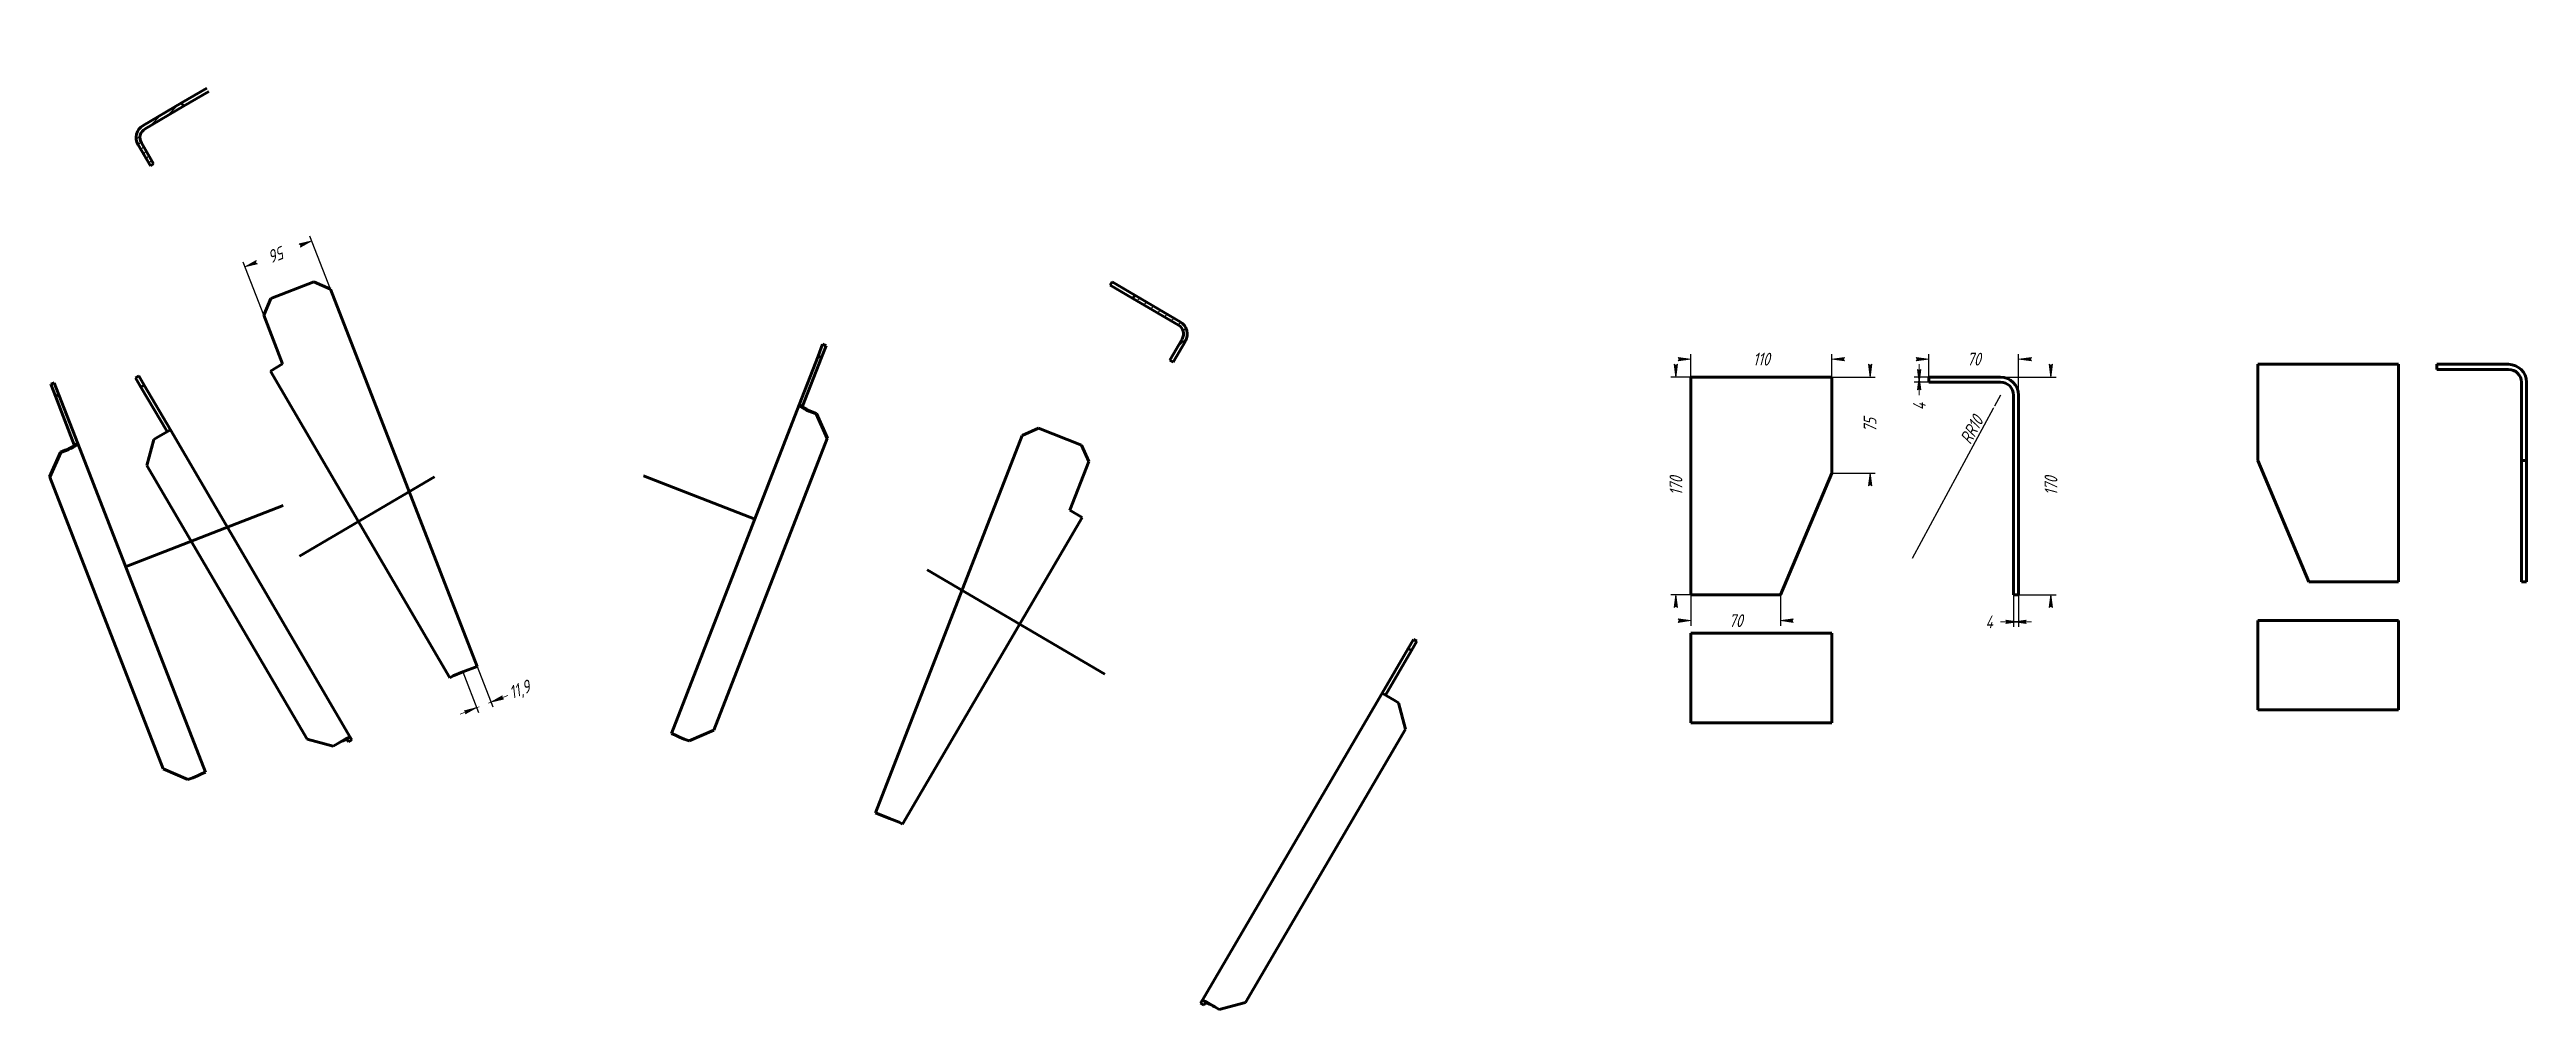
# Model space of a CAD drawing. Header units: millimetres. Extents: x 0 to 3488, y -472 to 367.
# Drawn here: x 2521 to 3488, y -8 to 367 of the extents above; entities that cross this region are included whole.
import ezdxf

# ---------------------------------------------------------------- set-up
doc = ezdxf.new("R2010")
doc.units = ezdxf.units.MM
doc.linetypes.add('K5LT_BASIC', pattern=[0])
doc.linetypes.add('K5LT_THIN', pattern=[0])
doc.layers.add('Системный слой', color=7, linetype='Continuous')
doc.layers.add('Системный слой (1)', color=7, linetype='Continuous', true_color=0x909090)
doc.styles.add('KDIMTEXTSTYLE', font='GOST_AU.SHX', dxfattribs={"width": 0.96, "oblique": 15, "height": 5})
doc.dimstyles.new('KDIMSTYLE (0.50)', dxfattribs={"dimtxt": 5, "dimasz": 1, "dimexe": 2, "dimexo": 0, "dimgap": 1, "dimtad": 1, "dimlfac": 2, "dimtxsty": 'KDIMTEXTSTYLE', "dimsah": 1, "dimcen": 0, "dimdle": 1, "dimadec": 0, "dimazin": 0, "dimtfac": 0.667, "dimtmove": 0, "dimatfit": 3, "dimfxl": 1, "dimtvp": 1, "dimtolj": 1, "dimtzin": 0, "dimarcsym": 0})

msp = doc.modelspace()

# ---------------------------------------------------------------- blocks, each defined once
blk = doc.blocks.new('KDIMARROW_02')
at = {"layer": 'Системный слой'}
blk.add_hatch(color=0, dxfattribs=at).paths.add_polyline_path([(4.5, 0), (5, 0.66), (0, 0), (5, -0.66)])
at = {"layer": 'Системный слой', "color": 0, "linetype": 'K5LT_THIN', "lineweight": 18}
for p, q in [((5, 0.66), (0, 0)), ((0, 0), (5, -0.66)), ((0, 0), (7, 0)), ((4.5, 0), (5, 0.66)), ((5, -0.66), (4.5, 0))]:
    blk.add_line(p, q, dxfattribs=at)
at = {"layer": 'Системный слой (1)', "color": 0, "linetype": 'K5LT_THIN', "lineweight": 18}
blk.add_line((0, 0), (-1, 0), dxfattribs=at)
blk = doc.blocks.new('KDIMARROW_01')
at = {"layer": 'Системный слой'}
blk.add_hatch(color=0, dxfattribs=at).paths.add_polyline_path([(-5, -0.66), (0, 0), (-5, 0.66), (-4.5, 0)])
at = {"layer": 'Системный слой', "color": 0, "linetype": 'K5LT_THIN', "lineweight": 18}
for p, q in [((-4.5, 0), (-5, 0.66)), ((-5, 0.66), (0, 0)), ((0, 0), (-5, -0.66)), ((-5, -0.66), (-4.5, 0))]:
    blk.add_line(p, q, dxfattribs=at)
at = {"layer": 'Системный слой (1)', "color": 0, "linetype": 'K5LT_THIN', "lineweight": 18}
blk.add_line((0, 0), (-1, 0), dxfattribs=at)

# ---------------------------------------------------------------- dimensions: what is measured, and where the dimension line sits
at = {"layer": 'Системный слой (1)', "color": 7}
for base, p1, p2, angle, location, override in [((2596.9366, 281.6414), (2630.3762, 272.9065), (2604.2801, 262.758), 201.2505055, (2609.9846, 286.7157), {"dimexo": 0, "dimpost": '\\H5.0;\\W0.965;\\Q15;<>', "dimblk1": 'KDIMARROW_01', "dimblk2": 'KDIMARROW_01', "dimse1": 0, "dimse2": 0, "dimclrt": 7, "dimtolj": 1}), ((3251.1107, 238.5708), (3254.8963, 236.5708), (3254.8963, 238.5708), 90, (3251.1107, 227.0733), {"dimexo": 0, "dimpost": '\\H5.0;\\W0.965;\\Q15;<>', "dimblk1": 'KDIMARROW_02', "dimblk2": 'KDIMARROW_02', "dimse1": 0, "dimse2": 0, "dimclrt": 7, "dimtolj": 1}), ((3156.0435, 153.5708), (3161.8963, 238.5708), (3161.8963, 153.5708), 90, (3156.0435, 196.0708), {"dimexo": 0, "dimpost": '\\H5.0;\\W0.965;\\Q15;<>', "dimblk1": 'KDIMARROW_01', "dimblk2": 'KDIMARROW_01', "dimse1": 0, "dimse2": 0, "dimclrt": 7, "dimtolj": 1}), ((3231.8963, 201.0708), (3216.8963, 238.5708), (3216.8963, 201.0708), 90, (3231.8963, 219.8208), {"dimexo": 0, "dimpost": '\\H5.0;\\W0.965;\\Q15;<>', "dimblk1": 'KDIMARROW_01', "dimblk2": 'KDIMARROW_01', "dimse1": 0, "dimse2": 0, "dimclrt": 7, "dimtolj": 1}), ((3302.5652, 153.5708), (3282.8963, 238.5708), (3289.8963, 153.5708), 90, (3302.5652, 196.0708), {"dimexo": 0, "dimpost": '\\H5.0;\\W0.965;\\Q15;<>', "dimblk1": 'KDIMARROW_01', "dimblk2": 'KDIMARROW_01', "dimse1": 0, "dimse2": 0, "dimclrt": 7, "dimtolj": 1}), ((2693.0877, 111.6485), (2682.1306, 123.4103), (2687.6751, 125.5665), 21.2505055, (2704.4027, 116.0488), {"dimexo": 0, "dimpost": '\\H5.0;\\W0.965;\\Q15;<>', "dimblk1": 'KDIMARROW_02', "dimblk2": 'KDIMARROW_02', "dimse1": 0, "dimse2": 0, "dimclrt": 7, "dimtolj": 1})]:
    msp.add_linear_dim(base=base, p1=p1, p2=p2, angle=angle, location=location, dimstyle='KDIMSTYLE (0.50)', override=override, dxfattribs=at).render()
for base, p1, p2, location, override in [((3161.8963, 245.5872), (3216.8963, 238.5708), (3161.8963, 238.5708), (3189.3963, 245.5872), {"dimexo": 0, "dimpost": '\\H5.0;\\W0.965;\\Q15;<>', "dimblk1": 'KDIMARROW_01', "dimblk2": 'KDIMARROW_01', "dimse1": 0, "dimse2": 0, "dimclrt": 7, "dimtolj": 1}), ((3254.8963, 245.5872), (3289.8963, 231.5708), (3254.8963, 238.5708), (3272.3963, 245.5872), {"dimexo": 0, "dimpost": '\\H5.0;\\W0.965;\\Q15;<>', "dimblk1": 'KDIMARROW_01', "dimblk2": 'KDIMARROW_01', "dimse1": 0, "dimse2": 0, "dimclrt": 7, "dimtolj": 1}), ((3161.8963, 143.4599), (3196.8963, 153.5708), (3161.8963, 153.5708), (3179.3963, 143.4599), {"dimexo": 0, "dimpost": '\\H5.0;\\W0.965;\\Q15;<>', "dimblk1": 'KDIMARROW_01', "dimblk2": 'KDIMARROW_01', "dimse1": 0, "dimse2": 0, "dimclrt": 7, "dimtolj": 1}), ((3289.8963, 142.9903), (3287.8963, 153.5708), (3289.8963, 153.5708), (3278.3988, 142.9903), {"dimexo": 0, "dimpost": '\\H5.0;\\W0.965;\\Q15;<>', "dimblk1": 'KDIMARROW_02', "dimblk2": 'KDIMARROW_02', "dimse1": 0, "dimse2": 0, "dimclrt": 7, "dimtolj": 1})]:
    msp.add_linear_dim(base=base, p1=p1, p2=p2, location=location, dimstyle='KDIMSTYLE (0.50)', override=override, dxfattribs=at).render()
msp.add_radius_dim(center=(3282.8963, 231.5708), radius=5, location=(3274.6397, 216.3208), dimstyle='KDIMSTYLE (0.50)', override={"dimpost": '\\H5.0;\\W0.965;\\Q15;R<>', "dimblk2": 'KDIMARROW_01', "dimclrt": 7, "dimtolj": 1}, dxfattribs=at).render()

# ---------------------------------------------------------------- hatches: boundary and pattern name
at = {"layer": 'Системный слой (1)'}
h = msp.add_hatch(dxfattribs=at)
h.set_pattern_fill('', angle=45, style=0, pattern_type=0)
h.set_pattern_definition([(45, (0, 0), (-1.4142136, 1.4142136), [])])
h.paths.add_polyline_path([(2572.9819, 344.354), (2572.224, 345.6485), (2557.1657, 336.8313), (2555.5968, 335.4534), (2554.6546, 333.59), (2554.4749, 331.5097), (2555.0836, 329.5123), (2555.1985, 329.306), (2559.9987, 321.108), (2561.2932, 321.8659), (2556.4929, 330.0639), (2555.958, 331.7592), (2556.2105, 333.5188), (2557.2005, 334.9953), (2557.9236, 335.5369)])
h = msp.add_hatch(dxfattribs=at)
h.set_pattern_fill('', angle=45, style=0, pattern_type=0)
h.set_pattern_definition([(45, (0, 0), (-2.1213203, 2.1213203), [])])
h.paths.add_polyline_path([(2944.6075, 270.6179), (2943.8496, 269.3235), (2961.6445, 258.904), (2962.9406, 257.6874), (2963.5815, 256.0293), (2963.4407, 254.2573), (2963.0751, 253.4311), (2958.2749, 245.233), (2959.5694, 244.4751), (2964.3696, 252.6731), (2965.0634, 254.6426), (2964.9732, 256.7287), (2964.1118, 258.6308), (2962.6036, 260.0748), (2962.4024, 260.1984)])

# ---------------------------------------------------------------- linework, layer by layer
at = {"layer": 'Системный слой (1)', "color": 5, "linetype": 'K5LT_BASIC', "lineweight": 60, "true_color": 0x0000ff}
for p, q in [((2582.1126, 351.4386), (2572.224, 345.6485)), ((2582.8706, 350.1442), (2572.9819, 344.354)), ((2557.1657, 336.8313), (2572.224, 345.6485)), ((2557.9236, 335.5369), (2572.9819, 344.354)), ((2572.9819, 344.354), (2572.224, 345.6485)), ((2559.9987, 321.108), (2555.1985, 329.306)), ((2561.2932, 321.8659), (2556.4929, 330.0639)), ((2561.2932, 321.8659), (2559.9987, 321.108)), ((2607.1279, 269.2303), (2623.904, 275.7543)), ((2623.904, 275.7543), (2630.3762, 272.9065)), ((2630.3762, 272.9065), (2687.6751, 125.5665)), ((2934.9993, 274.5057), (2935.7572, 275.8001)), ((2934.9993, 274.5057), (2943.8496, 269.3235)), ((2935.7572, 275.8001), (2944.6075, 270.6179)), ((2604.2801, 262.758), (2607.1279, 269.2303)), ((2611.6806, 243.7282), (2604.2801, 262.758)), ((2944.6075, 270.6179), (2943.8496, 269.3235)), ((2943.8496, 269.3235), (2961.6445, 258.904)), ((2944.6075, 270.6179), (2962.4024, 260.1984)), ((2963.0751, 253.4311), (2958.2749, 245.233)), ((2964.3696, 252.6731), (2959.5694, 244.4751)), ((2611.6806, 243.7282), (2606.9344, 240.9491)), ((2813.4565, 227.7104), (2820.8569, 246.7403)), ((2814.8545, 227.1667), (2822.255, 246.1966)), ((2820.8569, 246.7403), (2822.6692, 251.4003)), ((2822.255, 246.1966), (2820.8569, 246.7403)), ((2822.255, 246.1966), (2824.0672, 250.8566)), ((2824.0672, 250.8566), (2822.6692, 251.4003)), ((2959.5694, 244.4751), (2958.2749, 245.233)), ((3383.3369, 243.5708), (3383.3369, 236.5708)), ((3383.3369, 243.5708), (3438.3369, 243.5708)), ((3438.3369, 243.5708), (3438.3369, 236.5708)), ((3453.3369, 241.5708), (3453.3369, 243.5708)), ((3453.3369, 243.5708), (3481.3369, 243.5708)), ((2521.0677, 235.7624), (2522.4657, 236.3061)), ((2522.8799, 231.1024), (2521.0677, 235.7624)), ((2524.2779, 231.646), (2522.4657, 236.3061)), ((2554.2347, 238.2596), (2555.5291, 239.0175)), ((2556.3297, 234.6815), (2554.2347, 238.2596)), ((2557.6242, 235.4394), (2555.5291, 239.0175)), ((2556.3297, 234.6815), (2557.6242, 235.4394)), ((2566.5169, 217.2834), (2556.3297, 234.6815)), ((2567.8114, 218.0413), (2557.6242, 235.4394)), ((2606.9344, 240.9491), (2677.0606, 121.1841)), ((3161.8963, 238.5708), (3161.8963, 231.5708)), ((3216.8963, 238.5708), (3161.8963, 238.5708)), ((3216.8963, 238.5708), (3216.8963, 231.5708)), ((3254.8963, 238.5708), (3282.8963, 238.5708)), ((3254.8963, 236.5708), (3254.8963, 238.5708)), ((3282.8963, 236.5708), (3254.8963, 236.5708)), ((3383.3369, 236.5708), (3383.3369, 206.0708)), ((3438.3369, 236.5708), (3438.3369, 158.5708)), ((3481.3369, 241.5708), (3453.3369, 241.5708)), ((3486.3369, 206.0708), (3486.3369, 236.5708)), ((3488.3369, 236.5708), (3488.3369, 206.0708)), ((2522.8799, 231.1024), (2524.2779, 231.646)), ((2530.2804, 212.0725), (2522.8799, 231.1024)), ((2531.6784, 212.6162), (2524.2779, 231.646)), ((2813.4565, 227.7104), (2763.5581, 99.4003)), ((2814.8545, 227.1667), (2813.4565, 227.7104)), ((2820.1312, 224.1813), (2818.2672, 224.9062)), ((2820.2172, 224.4024), (2818.3532, 225.1273)), ((2820.1312, 224.1813), (2820.2172, 224.4024)), ((2824.4371, 214.5609), (2820.1312, 224.1813)), ((2824.5231, 214.782), (2820.2172, 224.4024)), ((3161.8963, 231.5708), (3161.8963, 153.5708)), ((3216.8963, 231.5708), (3216.8963, 201.0708)), ((3287.8963, 153.5708), (3287.8963, 231.5708)), ((3289.8963, 231.5708), (3289.8963, 153.5708)), ((2558.6567, 203.9899), (2561.3392, 214.2516)), ((2561.3392, 214.2516), (2563.0651, 215.2622)), ((2567.8114, 218.0413), (2563.0651, 215.2622)), ((2567.8114, 218.0413), (2638.2614, 97.7235)), ((2780.1363, 100.6445), (2824.4371, 214.5609)), ((2824.4371, 214.5609), (2824.5231, 214.782)), ((2900.5867, 215.7342), (2843.2878, 68.3943)), ((2907.0589, 218.582), (2900.5867, 215.7342)), ((2923.835, 212.058), (2907.0589, 218.582)), ((2520.6117, 199.6878), (2524.9176, 209.3082)), ((2520.6977, 199.4667), (2525.0036, 209.0871)), ((2524.9176, 209.3082), (2526.7817, 210.0331)), ((2525.0036, 209.0871), (2524.9176, 209.3082)), ((2525.0036, 209.0871), (2526.8676, 209.812)), ((2530.2804, 212.0725), (2531.6784, 212.6162)), ((2531.6784, 212.6162), (2581.5768, 84.3061)), ((2621.2037, 97.1692), (2558.6567, 203.9899)), ((2919.2823, 186.5559), (2926.6828, 205.5858)), ((2926.6828, 205.5858), (2923.835, 212.058)), ((3403.3369, 158.5708), (3383.3369, 206.0708)), ((3486.3369, 206.0708), (3488.3369, 206.0708)), ((3486.3369, 158.5708), (3486.3369, 206.0708)), ((3488.3369, 158.5708), (3488.3369, 206.0708)), ((2520.6977, 199.4667), (2520.6117, 199.6878)), ((2564.9985, 85.5503), (2520.6977, 199.4667)), ((2671.0358, 199.5713), (2618.2663, 168.6731)), ((2796.52, 182.9873), (2752.7158, 200.0223)), ((3196.8963, 153.5708), (3216.8963, 201.0708)), ((2549.8469, 164.3076), (2611.8252, 188.4103)), ((2919.2823, 186.5559), (2924.0285, 183.7768)), ((2924.0285, 183.7768), (2853.9023, 64.0119)), ((2863.475, 163.2648), (2932.9059, 122.6107)), ((3403.3369, 158.5708), (3438.3369, 158.5708)), ((3488.3369, 158.5708), (3486.3369, 158.5708)), ((3196.8963, 153.5708), (3161.8963, 153.5708)), ((3289.8963, 153.5708), (3287.8963, 153.5708)), ((3051.3949, 132.5627), (3053.49, 136.1408)), ((3054.7844, 135.3829), (3053.49, 136.1408)), ((3216.8963, 138.5708), (3161.8963, 138.5708)), ((3161.8963, 138.5708), (3161.8963, 110.5708)), ((3216.8963, 138.5708), (3216.8963, 110.5708)), ((3383.3369, 143.5708), (3438.3369, 143.5708)), ((3383.3369, 143.5708), (3383.3369, 115.5708)), ((3438.3369, 143.5708), (3438.3369, 115.5708)), ((3041.2077, 115.1646), (3051.3949, 132.5627)), ((3042.5022, 114.4067), (3052.6894, 131.8048)), ((3052.6894, 131.8048), (3051.3949, 132.5627)), ((3052.6894, 131.8048), (3054.7844, 135.3829)), ((2678.3551, 121.9421), (2677.0606, 121.1841)), ((2678.3551, 121.9421), (2682.1306, 123.4103)), ((2687.6751, 125.5665), (2682.1306, 123.4103)), ((3041.2077, 115.1646), (2970.7577, -5.1532)), ((3041.2077, 115.1646), (3045.954, 112.3855)), ((3047.6799, 111.3749), (3045.954, 112.3855)), ((3050.3624, 101.1132), (3047.6799, 111.3749)), ((3161.8963, 110.5708), (3161.8963, 103.5708)), ((3216.8963, 110.5708), (3216.8963, 103.5708)), ((3383.3369, 115.5708), (3383.3369, 108.5708)), ((3383.3369, 108.5708), (3438.3369, 108.5708)), ((3438.3369, 115.5708), (3438.3369, 108.5708)), ((2631.4655, 94.4867), (2621.2037, 97.1692)), ((2636.449, 97.4047), (2633.1914, 95.4973)), ((2637.4423, 96.1536), (2636.9669, 96.9655)), ((2637.4423, 96.1536), (2638.7368, 96.9115)), ((2638.7368, 96.9115), (2638.2614, 97.7235)), ((2765.1659, 98.775), (2763.5581, 99.4003)), ((2768.5981, 97.1857), (2770.4621, 96.4608)), ((2770.4621, 96.4608), (2780.1363, 100.6445)), ((2987.8154, -5.7075), (3050.3624, 101.1132)), ((3216.8963, 103.5708), (3161.8963, 103.5708)), ((2633.1914, 95.4973), (2631.4655, 94.4867)), ((2574.6727, 81.3666), (2564.9985, 85.5503)), ((2576.5367, 82.0915), (2574.6727, 81.3666)), ((2579.969, 83.6808), (2581.5768, 84.3061)), ((2843.2878, 68.3943), (2848.8323, 66.2381)), ((2852.6078, 64.7698), (2848.8323, 66.2381)), ((2852.6078, 64.7698), (2853.9023, 64.0119)), ((2970.2823, -5.9652), (2970.7577, -5.1532)), ((2971.5768, -6.7231), (2970.2823, -5.9652)), ((2971.5768, -6.7231), (2972.0522, -5.9112)), ((2972.5701, -5.472), (2975.8277, -7.3794)), ((2975.8277, -7.3794), (2977.5536, -8.39)), ((2977.5536, -8.39), (2987.8154, -5.7075))]:
    msp.add_line(p, q, dxfattribs=at)
for centre, radius, start, end in [((2559.9448, 332.0851), 5.5, 120.3503611, 210.3503611), ((2559.9448, 332.0851), 4, 120.3503611, 210.3503611), ((2959.6233, 255.4522), 4, 329.6496389, 59.6496389), ((2959.6233, 255.4522), 5.5, 329.6496389, 59.6496389), ((3481.3369, 236.5708), 7, 0, 90), ((3282.8963, 231.5708), 7, 0, 90), ((3282.8963, 231.5708), 5, 0, 90), ((3481.3369, 236.5708), 5, 0, 90)]:
    msp.add_arc(centre, radius, start, end, dxfattribs=at)
for centre, major_axis, ratio, start_param, end_param in [((2818.5825, 225.7169), (-5.126, 1.9935), 0.15815558, 0, 1.57079633), ((2818.5825, 225.7169), (-3.728, 1.4498), 0.15815558, 0, 1.57079633), ((2526.5524, 210.6227), (3.728, 1.4498), 0.15815558, 4.71238898, 6.28318531), ((2526.5524, 210.6227), (5.126, 1.9935), 0.15815558, 4.71238898, 6.28318531), ((2633.5151, 94.9444), (3.4518, 2.0211), 0.16017146, 0, 1.57079633), ((2633.5151, 94.9444), (4.7462, 2.7791), 0.16017146, 0, 0.81433994), ((2768.9134, 97.9964), (5.126, -1.9935), 0.15815558, 3.9559326, 4.71238898), ((2576.2215, 82.9022), (5.126, 1.9935), 0.15815558, 4.71238898, 5.46884537), ((2975.504, -7.9323), (4.7462, -2.7791), 0.16017146, 2.32725271, 3.14159265), ((2975.504, -7.9323), (3.4518, -2.0211), 0.16017146, 1.57079633, 3.14159265)]:
    msp.add_ellipse(centre, major_axis=major_axis, ratio=ratio, start_param=start_param, end_param=end_param, dxfattribs=at)

msp.set_redraw_order([(e.dxf.handle, doc.entitydb.next_handle()) for e in msp.query("TEXT MTEXT ATTDEF DIMENSION ARC_DIMENSION")])  # texts and dimensions are drawn at this point

doc.saveas('drawing.dxf')
